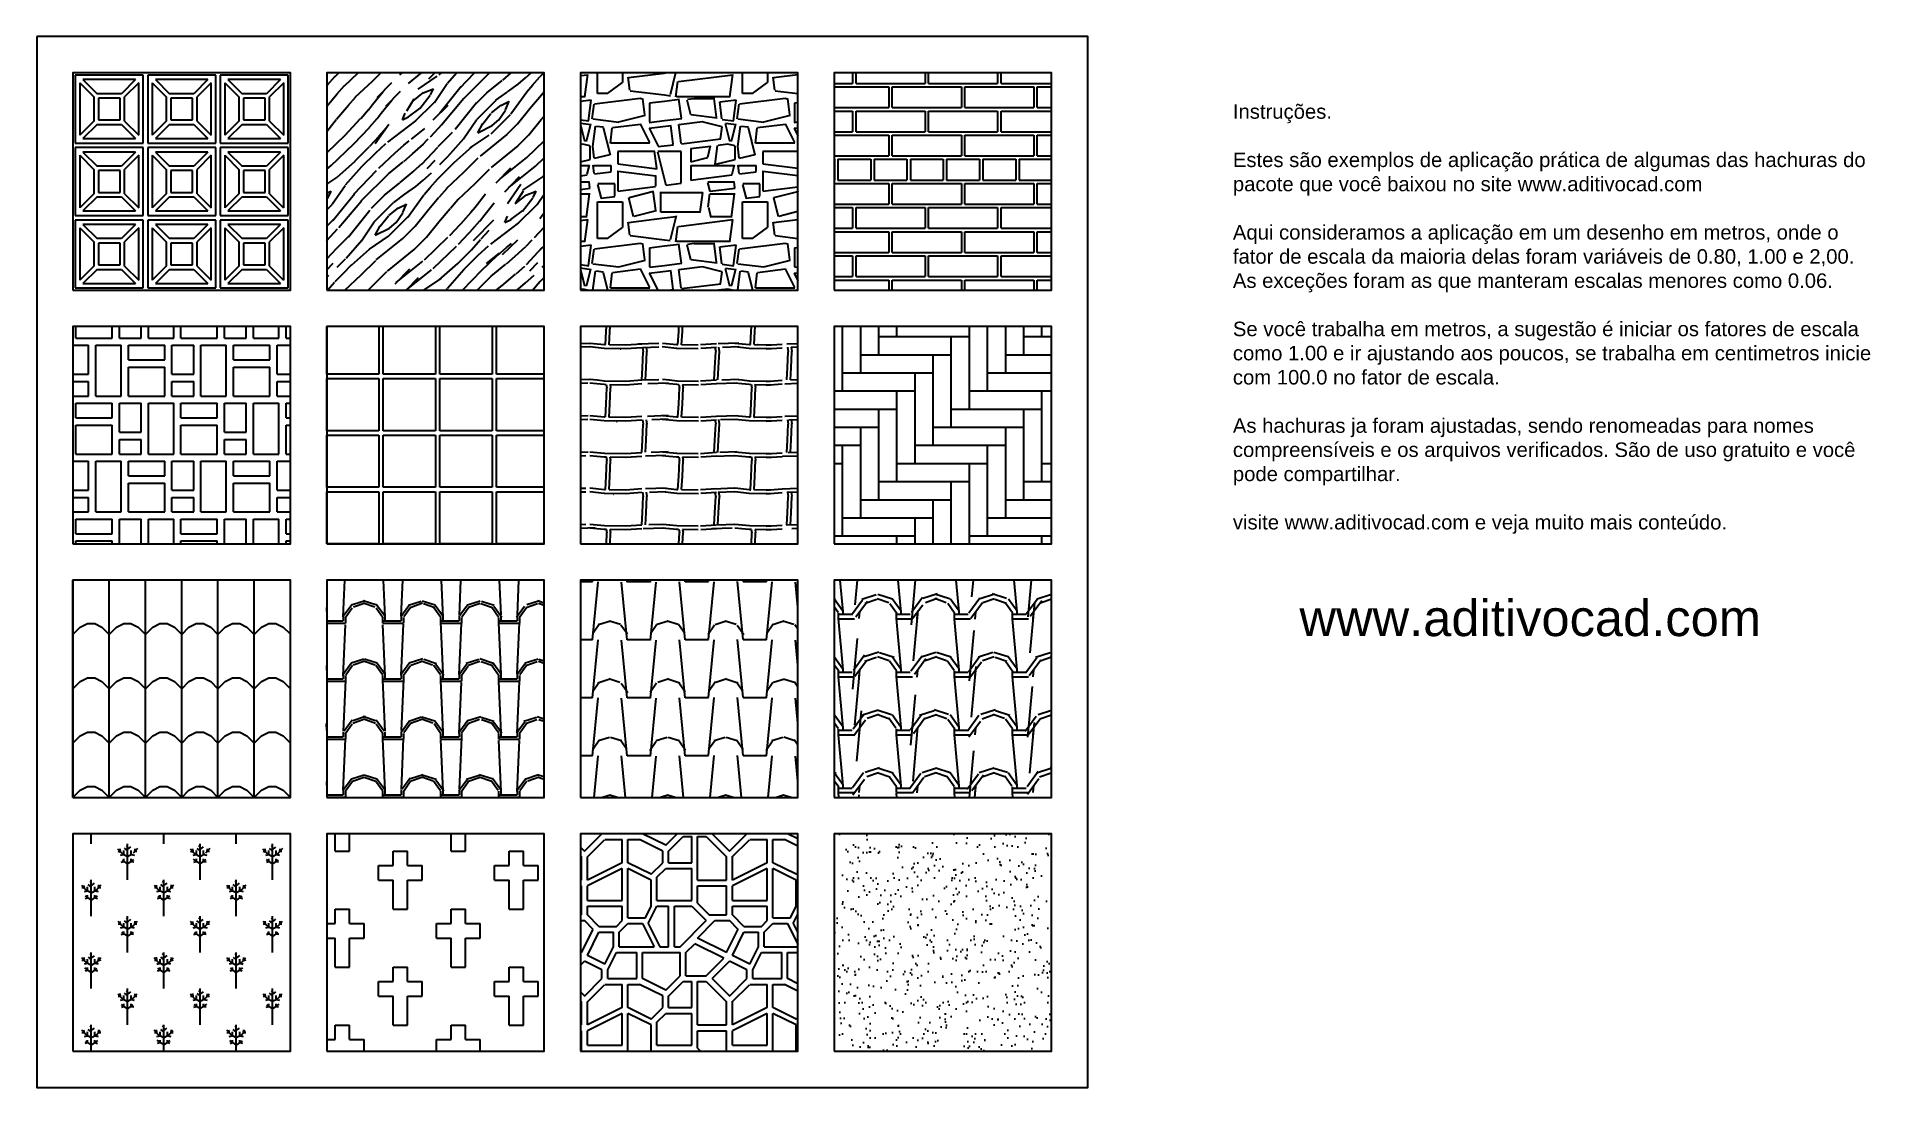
# Model space of a CAD drawing. Header units: inches. Extents: x 8.9 to 34.2, y 3.1 to 17.6.
import ezdxf

# ---------------------------------------------------------------- set-up
doc = ezdxf.new("R2010")
doc.units = ezdxf.units.IN
doc.header["$MEASUREMENT"] = 0
doc.layers.add('www.aditivocad.com', color=88, linetype='Continuous')
doc.styles.add('AditivoCAD.Com', font='arial.ttf')
doc.styles.get("Standard").update_dxf_attribs({"font": 'arial.ttf'})

msp = doc.modelspace()

# ---------------------------------------------------------------- texts
at = {"insert": (25.38490396377533, 16.70779320374845), "char_height": 0.2, "attachment_point": 1}
msp.add_mtext_dynamic_manual_height_columns('Instruções.\\P\\PEstes são exemplos de aplicação prática de algumas das hachuras do pacote que você baixou no site www.aditivocad.com\\P\\PAqui consideramos a aplicação em um desenho em metros, onde o fator de escala da maioria delas foram variáveis de 0.80, 1.00 e 2,00. As exceções foram as que manteram escalas menores como 0.06.\\P\\PSe você trabalha em metros, a sugestão é iniciar os fatores de escala como 1.00 e ir ajustando aos poucos, se trabalha em centimetros inicie com 100.0 no fator de escala.\\P\\PAs hachuras ja foram ajustadas, sendo renomeadas para nomes compreensíveis e os arquivos verificados. São de uso gratuito e você pode compartilhar.\\P\\Pvisite www.aditivocad.com e veja muito mais conteúdo.', width=8.862123486771907, gutter_width=1, heights=[0], dxfattribs=at)
at = {"layer": 'www.aditivocad.com', "style": 'AditivoCAD.Com'}
msp.add_text('www.aditivocad.com', height=0.5, dxfattribs=at).set_placement((26.30314816484379, 9.367957185349525))

# ---------------------------------------------------------------- hatches: boundary and pattern name
h = msp.add_hatch()
h.set_pattern_fill('COBOGO1', color=256, pattern_type=2)
h.set_pattern_definition([(0, (7.416339932285666, 12.17193700955551), (0, 1), [0.9375, -0.0625]), (270, (7.416339932285666, 13.10943700955551), (1, -1.836909530733566e-16), [0.9375, -0.0625]), (180, (8.353839932285666, 13.10943700955551), (-1.224606353822377e-16, -1), [0.9375, -0.0625]), (90, (8.353839932285666, 12.17193700955551), (-1, 6.123031769111886e-17), [0.9375, -0.0625]), (0, (7.523033932285666, 12.23443700955551), (0, 1), [0.724112, -0.275888]), (270, (7.478839932285666, 13.00274300955551), (1, -1.836909530733566e-16), [0.724112, -0.275888]), (180, (8.247145932285665, 13.04693700955551), (-1.224606353822377e-16, -1), [0.724112, -0.275888]), (90, (8.291339932285666, 12.27863100955551), (-1, 6.123031769111886e-17), [0.724112, -0.275888]), (0, (7.716783932285666, 12.42818700955551), (0, 1), [0.336612, -0.663388]), (270, (7.672589932285666, 12.80899300955551), (1, -1.836909530733566e-16), [0.336612, -0.663388]), (180, (8.053395932285667, 12.85318700955551), (-1.224606353822377e-16, -1), [0.336612, -0.663388]), (90, (8.097589932285667, 12.47238100955551), (-1, 6.123031769111886e-17), [0.336612, -0.663388]), (0, (7.735089932285666, 12.49068700955551), (0, 1), [0.3, -0.7]), (270, (7.735089932285666, 12.79068700955551), (1, -1.836909530733566e-16), [0.3, -0.7]), (180, (8.035089932285667, 12.79068700955551), (-1.224606353822377e-16, -1), [0.3, -0.7]), (90, (8.035089932285667, 12.49068700955551), (-1, 6.123031769111886e-17), [0.3, -0.7]), (315, (7.478839932285666, 13.00274300955551), (1.000000309448952, -2.220446049250313e-16), [0.274004, -1.14021]), (315, (7.523033932285666, 13.04693700955551), (1.000000309448952, -2.220446049250313e-16), [0.274004, -1.14021]), (225, (8.291339932285666, 13.00274300955551), (-1.110223024625157e-16, -1.000000309448952), [0.274004, -1.14021]), (225, (8.247145932285665, 13.04693700955551), (-1.110223024625157e-16, -1.000000309448952), [0.274004, -1.14021]), (225, (7.716783932285666, 12.42818700955551), (-1.110223024625157e-16, -1.000000309448952), [0.274004, -1.14021]), (225, (7.672589932285666, 12.47238100955551), (-1.110223024625157e-16, -1.000000309448952), [0.274004, -1.14021]), (315, (8.053395932285667, 12.42818700955551), (1.000000309448952, -2.220446049250313e-16), [0.274004, -1.14021]), (315, (8.097589932285667, 12.47238100955551), (1.000000309448952, -2.220446049250313e-16), [0.274004, -1.14021])])
h.paths.add_polyline_path([(9.385089932285666, 14.14068700955551), (12.38508993228567, 14.14068700955551), (12.38508993228567, 17.14068700955551), (9.385089932285666, 17.14068700955551)])
h = msp.add_hatch()
h.set_pattern_fill('MADEIRA3', color=256, scale=2, angle=45, pattern_type=2)
h.set_pattern_definition([(40.60140000000001, (2.776730468934502, 1.407142494561229), (1.414209572442968, 1.414216291841767), [0.130384, -25.946422]), (49.3987, (2.88986755392435, 1.294005409571382), (15.55635123906141, 18.38477371420754), [0.130384, -25.946426]), (41.9874, (2.225187179608996, 1.873832970144351), (1.414208964699968, 1.414218666890748), [0.190262, -37.862326]), (48.01270000000001, (2.14033436586661, 1.958685783886736), (24.04166899291732, 26.87001857304267), [0.190262, -37.86233]), (40.42619999999999, (2.557527366766673, 1.456639969244288), (19.79895064629603, 16.97060285216485), [0.250798, -49.908938]), (49.5739, (2.939365028607408, 1.074802307403552), (15.5563546834398, 18.38477018313453), [0.250798, -49.908946]), (43.1525, (2.267613586480189, 1.661700935788387), (1.414211076053257, 1.414215698644407), [0.310162, -61.722084]), (46.8476, (1.928220716286956, 2.001105119690118), (41.01220197022322, 43.84061308542618), [0.310162, -61.722088]), (38.41819999999999, (2.409034942717498, 1.590990257669732), (14.1421031388135, 11.31374100203083), [0.261726, -52.083268]), (49.5739, (3.094928520468449, 0.9192388155425117), (15.5563546834398, 18.38477018313453), [0.250798, -49.908946]), (46.8476, (1.808012563485244, 2.121313272491831), (41.01220197022322, 43.84061308542618), [0.310162, -61.722088]), (45, (2.182760772737803, 0.03535533905932738), (-1.414213562373095, 1.414213562373095), [0.28, -1.72]), (45, (2.027197280876762, 0.1909188309203678), (-1.414213562373095, 1.414213562373095), [0.28, -1.72]), (45, (1.673643890283488, 0.5444722215136416), (-1.414213562373095, 1.414213562373095), [0.28, -1.72]), (44.209, (1.451609532563788, 0.7665065792333424), (104.6531794257583, 101.8220006808326), [0.290028, -289.73761]), (44.52249999999999, (1.338946209117335, 0.8791699026797949), (1.414214366296558, 1.414211966650129), [0.400014, -239.60832]), (57.60900000000001, (1.215793663678761, 1.002322448118369), (73.53842185390087, 115.9661956268828), [0.194696, -155.561764]), (36.4686, (1.263520542981728, 0.9545955688154018), (11.31382004805416, 8.485169567358552), [0.202238, -40.245326]), (45.47750000000001, (1.145671298402054, 1.072444813395076), (166.8770644756929, 169.7057630263575), [0.400014, -239.60832]), (45.7899, (1.033003732314914, 1.185112379482216), (100.4001423841578, 103.2466115156724), [0.290028, -145.723848]), (45.7899, (0.9127955795132008, 1.305320532283929), (100.4001423841578, 103.2466115156724), [0.290028, -145.723848]), (51.07240000000001, (1.871633789015722, 0.7424621202458749), (35.3553791139546, 43.84058110955237), [0.4726519999999999, -94.05775599999997]), (38.9277, (2.225187179608995, 0.3889087296526011), (29.69841095097809, 24.04170444267971), [0.472652, -94.057738]), (51.07240000000001, (1.659501754659757, 0.9687362902255702), (35.3553791139546, 43.84058110955237), [0.4726519999999999, -94.05775599999997]), (38.9277, (1.235222129598643, 1.392962175171315), (29.69841095097809, 24.04170444267971), [0.472652, -94.057738]), (60.9453, (2.21811611179713, 0.7353910524340095), (2.828433916521171, 5.656846493222234), [0.145602, -14.41461]), (55.954, (2.027197280876762, 0.6576093065034891), (5.656862754987173, 8.485272912077662), [0.3157539999999998, -62.83484599999998]), (34.0461, (2.14033436586661, 0.5444722215136416), (43.84051221061966, 29.69859233001916), [0.315754, -62.834824]), (55.954, (1.62414641560043, 1.159655121145938), (5.656862754987173, 8.485272912077662), [0.3157539999999998, -62.83484599999998]), (34.0461, (1.426156516868197, 1.357645019878171), (43.84051221061966, 29.69859233001916), [0.315754, -62.834824]), (49.7636, (1.716070297154681, 0.8414570696119915), (14.14214764476863, 16.97055058537822), [0.481664, -23.601524]), (38.9277, (2.380750671470036, 0.2333452377915607), (29.69841095097809, 24.04170444267971), [0.472652, -94.057738]), (38.9277, (1.11501397679693, 1.513170327973028), (29.69841095097809, 24.04170444267971), [0.472652, -94.057738]), (21.80159999999999, (1.46858292373939, 1.286934341759516), (9.899466021867866, 4.242668902403722), [0.152316, -15.079208]), (38.9911, (1.320090499690215, 1.166726188957803), (15.55632254519127, 12.72794730844317), [0.1910499999999999, -38.01888799999998]), (48.3664, (1.807578399921595, 0.4105377118755353), (21.21322760401565, 24.04160658713656), [0.33057, -33.7282]), (41.6337, (1.893262771238656, 0.3248533405584742), (1.414209068103099, 1.414216999309146), [0.33057, -33.728196]), (46.5911, (1.551078243473299, 0.6670378683238307), (48.08329591651587, 50.91165320902169), [0.240092, -71.78768000000001]), (45, (2.168618637114072, 1.11015764646288), (-1.414213562373095, 1.414213562373095), [0.25, -1.75]), (45, (2.592882705826, 0.6858935777509511), (-1.414213562373095, 1.414213562373095), [0.25, -1.75]), (26.5652, (2.536314163331077, 1.11015764646288), (1.414209146569054, 1.414217387692722), [0.126492, -6.198058000000001]), (38.29029999999999, (2.401963874905633, 1.004091629284897), (14.14210392606349, 11.313739528022), [0.171172, -34.063304]), (51.3401, (2.288826789915785, 0.8626702730475879), (9.899512823792797, 12.72790460987425), [0.181108, -17.92966]), (55.6196, (2.508029892083615, 0.9121677477306462), (5.65685996979183, 8.485274042326672), [0.162788, -32.394848]), (67.6198, (2.599953773637866, 1.04651803615609), (5.65686766954422, 14.14212246664642), [0.13, -25.869988]), (45, (2.203973976173399, 0.9192388155425117), (-1.414213562373095, 1.414213562373095), [0.38, -1.62]), (45, (2.401963874905633, 0.7212489168102785), (-1.414213562373095, 1.414213562373095), [0.38, -1.62]), (48.3664, (1.800923110897067, 1.421284630184961), (21.21322760401565, 24.04160658713656), [0.340588, -33.718182]), (41.6337, (1.687786025907219, 1.534421715174808), (1.414209068103099, 1.414216999309146), [0.340588, -33.71818]), (45, (2.74844619768704, 0.5303300858899106), (-1.414213562373095, 1.414213562373095), [0.25, -1.75]), (26.5652, (2.21811611179713, 0.7353910524340095), (1.414209146569054, 1.414217387692722), [0.22136, -6.103190000000001]), (40.2365, (2.416106010529363, 0.834386001800126), (1.414211054083221, 1.414216639370654), [0.120416, -23.962768]), (52.43139999999999, (1.426156516868197, 1.074802307403552), (18.3847790993398, 24.04162707819457), [0.231948, -46.157706]), (63.4349, (1.567577873105506, 1.258650070512055), (1.414215540735743, 4.242637254688822), [0.094868, -6.229686]), (38.66, (2.345395332410709, 1.286934341759516), (1.414208651810879, 1.414219366810983), [0.271662, -17.839102]), (51.3401, (2.769659401122637, 0.8626702730475879), (9.899512823792797, 12.72790460987425), [0.271662, -17.839106]), (46.27300000000001, (1.956486602758108, 1.336431816442575), (60.81121536947364, 63.63957799595148), [0.450112, -89.572106]), (43.7271, (1.602903513680024, 1.689989449676536), (1.414209732919267, 1.414216905466915), [0.450112, -89.572102]), (36.0275, (2.472674553024287, 1.1879393923934), (21.21316090303294, 15.55639130872886), [0.1923539999999999, -38.27839999999998]), (45, (2.027197280876762, 1.209152595828996), (-1.414213562373095, 1.414213562373095), [0.54, -1.46]), (51.3401, (2.925222892983677, 0.7071067811865475), (9.899512823792797, 12.72790460987425), [0.271662, -17.839106]), (43.7271, (1.482695360878311, 1.810197602478249), (1.414209732919267, 1.414216905466915), [0.450112, -89.572102]), (35.5378, (2.628238044885328, 1.301076477383247), (1.414210655151136, 1.414216687995512), [0.182482, -11.983038]), (45, (2.027197280876762, 1.675843071412118), (-1.414213562373095, 1.414213562373095), [0.28, -1.72]), (45, (1.942344467134377, 1.760695885154503), (-1.414213562373095, 1.414213562373095), [0.28, -1.72]), (54.21100000000001, (2.670664451756521, 0.9899494936611666), (7.071071599964291, 9.899492174389877), [0.3748339999999999, -74.59181999999998]), (51.49160000000001, (2.182903608307603, 2.538421420578151), (154.1467307518407, 193.7498065581168), [0.231448, -335.923832]), (51.49160000000001, (2.303111761109315, 2.418213267776438), (154.1467307518407, 193.7498065581168), [0.231448, -335.923832]), (55.04180000000001, (2.373679603658171, 2.220315292925759), (111.7109025297565, 159.8181008432378), [0.324978, -229.191022]), (37.093, (2.366608535846305, 2.001112190757929), (46.66892856839938, 35.35545834538418), [0.484608, -72.206492]), (38.5515, (2.684806587380251, 2.036467529817257), (97.5834393301562, 77.7790417366736), [0.231464, -356.02248]), (42.13729999999999, (2.73430406206331, 1.85969083452062), (1.414219821590414, 1.414206399933468), [0.20025, -39.84973]), (46.78990000000001, (2.868654350488754, 1.725340546095176), (42.42641473700969, 45.25482631790416), [0.320156, -63.711086]), (45, (3.10907065609218, 1.711198410471445), (-1.414213562373095, 1.414213562373095), [0.16, -1.84]), (45, (3.193923469834566, 1.626345596729059), (-1.414213562373095, 1.414213562373095), [0.16, -1.84]), (43.2101, (3.208065605458296, 1.385929291125633), (1.414212850539411, 1.414214080981092), [0.320156, -63.711086]), (43.2101, (3.363629097319337, 1.230365799264592), (1.414212850539411, 1.414214080981092), [0.320156, -63.711086]), (41.4238, (2.748446197687041, 1.619274528917194), (1.414211256425335, 1.414217007736747), [0.160312, -31.902122]), (48.5763, (3.101999588280314, 1.26572113832392), (19.79900260302265, 22.62740329598742), [0.1603119999999999, -31.90212599999999]), (41.4238, (2.493887756459884, 1.873832970144351), (1.414211256425335, 1.414217007736747), [0.160312, -31.902122]), (48.5763, (2.140332951653047, 2.227370804388439), (19.79900260302265, 22.62740329598742), [0.1603119999999999, -31.90212599999999]), (41.4238, (2.875725418300619, 1.491995308303615), (1.414211256425335, 1.414217007736747), [0.160312, -31.902122]), (48.5763, (2.974720367666736, 1.393000358937499), (19.79900260302265, 22.62740329598742), [0.1603119999999999, -31.90212599999999]), (41.4238, (2.614095909261597, 1.753624817342638), (1.414211256425335, 1.414217007736747), [0.160312, -31.902122]), (48.5763, (3.257563080141355, 1.11015764646288), (19.79900260302265, 22.62740329598742), [0.1603119999999999, -31.90212599999999]), (48.5763, (2.020124798851334, 2.347578957190152), (19.79900260302265, 22.62740329598742), [0.1603119999999999, -31.90212599999999]), (48.5763, (2.267613586480189, 2.100107140124046), (19.79900260302265, 22.62740329598742), [0.1603119999999999, -31.90212599999999]), (38.66, (2.614095909261597, 1.979898987322333), (1.414208651810879, 1.414219366810983), [0.090554, -18.02021]), (51.3401, (2.246391897763218, 2.347597341966463), (9.899512823792797, 12.72790460987425), [0.090554, -18.020214]), (51.3401, (2.126183744961504, 2.467805494768176), (9.899512823792797, 12.72790460987425), [0.090554, -18.020214]), (45.2731, (2.995933571102332, 1.598061325481597), (-1.414214743645866, 1.414213392088568), [0.160002, -1.84002]), (45, (3.080786384844718, 1.513208511739212), (-1.414213562373095, 1.414213562373095), [0.16, -1.84]), (26.5652, (2.592881291612438, 2.326382724317304), (1.414209146569054, 1.414217387692722), [0.094868, -6.229682]), (67.6198, (2.592884120039562, 2.326379895890179), (5.65686766954422, 14.14212246664642), [0.0975, -25.902488]), (46.5911, (2.882797900326047, 1.994039708732501), (48.08329591651587, 50.91165320902169), [0.120048, -71.907724])])
h.paths.add_polyline_path([(12.88508993228567, 14.14068700955551), (15.88508993228567, 14.14068700955551), (15.88508993228567, 17.14068700955551), (12.88508993228567, 17.14068700955551)])
h = msp.add_hatch()
h.set_pattern_fill('PEDRA', color=256, scale=2, pattern_type=2)
h.set_pattern_definition([(0, (-10.051046, 4.781674), (0, 2), [0.285108, -1.714892]), (262.875, (-11.410162, 4.402602), (-7.385014635336029e-05, -2.000035288325222), [0.283598, -15.841002]), (172.875, (-11.302826, 4.389186), (-14.00004913321865, 1.999932065712142), [0.10817, -16.01643]), (284.0364, (-11.302826, 4.389186), (1.999965156285223, -6.00008336389129), [0.3890919999999999, -7.857107999999999]), (7.125016, (-11.42441, 3.744276), (14.00004857473172, 1.99993597526331), [0.231136, -15.893464]), (277.125, (-11.43888, 3.860046), (1.999932065712137, -14.00004913321865), [0.11667, -16.00793]), (0, (-11.43888, 3.860046), (0, 2), [0.243822, -1.756178]), (7.125016, (-9.560872, 4.202388), (14.00004857473172, 1.99993597526331), [0.034368, -16.090232]), (284.0364, (-9.620902000000001, 4.44251), (1.999965156285223, -6.00008336389129), [0.247512, -7.998688]), (172.875, (-9.472444, 4.423952), (-14.00004913321865, 1.999932065712142), [0.149614, -15.974986]), (165.9638, (-9.486514, 4.129683999999999), (-1.999900256960819, 4.698988380635871e-05), [0.10115, -8.14505]), (90, (-9.486514, 3.942198), (-2, 1.224606353822377e-16), [0.187486, -1.812514]), (90, (-10.230672, 3.616034), (-2, 1.224606353822377e-16), [0.436266, -1.563734]), (180, (-10.230672, 4.0523), (-2.449212707644755e-16, -2), [0.323398, -1.676602]), (7.125016, (-10.098614, 3.66), (14.00004857473172, 1.99993597526331), [0.5785319999999999, -15.546068]), (0, (-10.098614, 3.860046), (0, 2), [0.606136, -1.393864]), (0, (-9.861694, 3.630234), (0, 2), [0.365576, -1.634424]), (7.125016, (-9.8302, 3.50426), (14.00004857473172, 1.99993597526331), [0.347128, -15.777472]), (180, (-9.526432000000002, 3.147732), (-2.449212707644755e-16, -2), [0.28959, -1.71041]), (82.875, (-9.526432000000002, 3.147732), (7.385014635355458e-05, 2.000035288325222), [0.322202, -15.802398]), (0, (-9.8286, 3.467446), (0, 2), [0.342132, -1.657868]), (352.875, (-9.6652, 4.498688), (14.00004913321865, -1.999932065712143), [0.161918, -15.962682]), (262.875, (-9.469278, 4.760656), (-7.385014635336029e-05, -2.000035288325222), [0.284246, -15.840354]), (187.125016, (-9.469278, 4.760656), (-14.00004857473172, -1.999935975263308), [0.226904, -15.897696]), (277.125, (-9.694428, 4.732512), (1.999932065712137, -14.00004913321865), [0.235644, -15.888956]), (97.12499999999997, (-10.218772, 4.50579), (-1.999932065712142, 14.00004913321865), [0.267514, -15.857086]), (187.125016, (-10.251954, 4.771237999999999), (-14.00004857473172, -1.999935975263308), [0.211112, -15.913488]), (352.875, (-11.448332, 4.50619), (14.00004913321865, -1.999932065712143), [0.360894, -15.763706]), (82.875, (-11.448332, 4.50619), (7.385014635355458e-05, 2.000035288325222), [0.20026, -15.92434]), (187.125016, (-10.79352, 4.78365), (-14.00004857473172, -1.999935975263308), [0.6348739999999999, -15.489726]), (165.9638, (-10.749574, 4.772664), (-1.999900256960819, 4.698988380635871e-05), [0.0453, -8.2009]), (180, (-9.554466, 2.806874), (-2.449212707644755e-16, -2), [0.739592, -1.260408]), (262.875, (-9.516042, 3.114274), (-7.385014635336029e-05, -2.000035288325222), [0.309792, -15.814808]), (7.125016, (-10.267374, 3.020358), (14.00004857473172, 1.99993597526331), [0.75718, -15.36742]), (82.875, (-10.29406, 2.806874), (7.385014635355458e-05, 2.000035288325222), [0.215146, -15.909454]), (7.125016, (-10.22692, 4.160418), (14.00004857473172, 1.99993597526331), [0.548126, -15.576474]), (187.125016, (-9.934586, 4.461296), (-14.00004857473172, -1.999935975263308), [0.327394, -15.797206]), (262.875, (-9.66242, 4.393254), (-7.385014635336029e-05, -2.000035288325222), [0.166134, -15.958466]), (7.125016, (-10.545056, 4.12065), (14.00004857473172, 1.99993597526331), [0.212506, -15.912094]), (187.125016, (-10.366724, 4.407278), (-14.00004857473172, -1.999935975263308), [0.305082, -15.819518]), (165.9638, (-9.66242, 4.393254), (-1.999900256960819, 4.698988380635871e-05), [0.280544, -7.965656]), (284.0364, (-10.55407, 4.0523), (1.999965156285223, -6.00008336389129), [0.476472, -7.769727999999999]), (270, (-10.581964, 3.71833), (2, -3.673819061467132e-16), [0.146208, -1.853792]), (7.125016, (-11.103576, 3.50692), (14.00004857473172, 1.99993597526331), [0.52567, -15.59893]), (270, (-11.103576, 3.783532), (2, -3.673819061467132e-16), [0.27661, -1.72339]), (352.875, (-11.103576, 3.783532), (14.00004913321865, -1.999932065712143), [0.52567, -15.59893]), (7.125016, (-10.438508, 3.590054), (14.00004857473172, 1.99993597526331), [0.209454, -15.915146]), (187.125016, (-9.584644, 4.154216), (-14.00004857473172, -1.999935975263308), [0.136426, -15.988174]), (82.875, (-9.752724, 3.875646), (7.385014635355458e-05, 2.000035288325222), [0.263686, -15.860914]), (97.12499999999997, (-9.733198, 4.519769999999999), (-1.999932065712142, 14.00004913321865), [0.263942, -15.860658]), (7.125016, (-10.461436, 4.480708), (14.00004857473172, 1.99993597526331), [0.243494, -15.881106]), (270, (-10.098614, 4.08997), (2, -3.673819061467132e-16), [0.180458, -1.819542]), (270, (-10.098614, 3.860046), (2, -3.673819061467132e-16), [0.071056, -1.928944]), (284.0364, (-10.149318, 4.771083999999999), (1.999965156285223, -6.00008336389129), [0.21206, -8.034139999999997]), (352.875, (-10.097884, 4.565356), (14.00004913321865, -1.999932065712143), [0.367524, -15.757076]), (187.125016, (-10.051046, 4.781674), (-14.00004857473172, -1.999935975263308), [0.092418, -16.032182]), (187.125016, (-9.822306, 4.124508000000001), (-14.00004857473172, -1.999935975263308), [0.278458, -15.846142]), (262.875, (-9.929041999999999, 3.486758), (-7.385014635336029e-05, -2.000035288325222), [0.274452, -15.850148]), (284.0364, (-9.861694, 3.630234), (1.999965156285223, -6.00008336389129), [0.129852, -8.116347999999999]), (82.875, (-9.85105, 3.287846), (7.385014635355458e-05, 2.000035288325222), [0.180996, -15.943604]), (284.0364, (-9.85105, 3.287846), (1.999965156285223, -6.00008336389129), [0.144426, -8.101773999999999]), (7.125016, (-10.461436, 3.136134), (14.00004857473172, 1.99993597526331), [0.163962, -15.960638]), (255.964, (-10.298742, 3.156472), (-4.000891496713788e-05, -1.999900257112661), [0.34039, -7.905810000000001]), (352.875, (-10.461436, 2.836262), (14.00004913321865, -1.999932065712143), [0.080764, -16.043836]), (270, (-10.098614, 3.78899), (2, -3.673819061467132e-16), [0.12899, -1.87101]), (180, (-9.963084, 3.214426), (-2.449212707644755e-16, -2), [0.498352, -1.501648]), (0, (-10.461436, 3.486758), (0, 2), [0.5323939999999999, -1.467606]), (187.125016, (-10.461436, 4.745051999999999), (-14.00004857473172, -1.999935975263308), [0.205368, -15.919232]), (296.5651, (-10.669452, 4.369438), (1.999940903264754, -1.999937494885417), [0.278154, -4.194045999999999]), (7.125016, (-10.668442, 4.454832), (14.00004857473172, 1.99993597526331), [0.208618, -15.915982]), (187.125016, (-10.790312, 4.428192), (-14.00004857473172, -1.999935975263308), [0.389182, -15.735418]), (116.5651, (-10.661428, 4.17042), (-1.999940903264755, 1.999937494885416), [0.288196, -4.184004]), (0, (-11.202676, 4.17042), (0, 2), [0.54125, -1.45875]), (262.875, (-11.17649, 4.379919999999999), (-7.385014635336029e-05, -2.000035288325222), [0.211128, -15.913472]), (14.036243, (-11.090224, 4.461428), (6.000088844107138, 1.99994871504773), [0.3793799999999999, -7.866819999999999]), (90, (-11.195058, 3.78899), (-2, 1.224606353822377e-16), [0.071056, -1.928944]), (172.875, (-10.563412, 3.812176), (-14.00004913321865, 1.999932065712142), [0.544366, -15.580234]), (180, (-10.461436, 4.0523), (-2.449212707644755e-16, -2), [0.080206, -1.919794]), (180, (-10.593428, 4.0523), (-2.449212707644755e-16, -2), [0.5101479999999999, -1.489852]), (270, (-11.103576, 4.0523), (2, -3.673819061467132e-16), [0.172604, -1.827396]), (270, (-10.665218, 4.719580000000001), (2, -3.673819061467132e-16), [0.259624, -1.740376]), (97.12499999999997, (-10.72217, 4.55344), (-1.999932065712142, 14.00004913321865), [0.22093, -15.90367]), (0, (-11.385648, 3.356592), (0, 2), [0.346874, -1.653126]), (90, (-11.385648, 2.849814), (-2, 1.224606353822377e-16), [0.506778, -1.493222]), (180, (-11.244038, 2.849814), (-2.449212707644755e-16, -2), [0.141612, -1.858388]), (270, (-11.038774, 3.356592), (2, -3.673819061467132e-16), [0.35283, -1.64717]), (90, (-11.195058, 3.772944), (-2, 1.224606353822377e-16), [0.016046, -1.983954]), (352.875, (-10.933996, 2.895332), (14.00004913321865, -1.999932065712143), [0.476236, -15.648364]), (277.125, (-10.956362, 3.074268), (1.999932065712137, -14.00004913321865), [0.18033, -15.94427]), (180, (-10.461436, 3.214426), (-2.449212707644755e-16, -2), [0.04861, -1.95139]), (0, (-10.5101, 3.486758), (0, 2), [0.048664, -1.951336]), (90, (-10.510048, 3.214426), (-2, 1.224606353822377e-16), [0.27789, -1.72211]), (7.125016, (-10.956362, 3.074268), (14.00004857473172, 1.99993597526331), [0.498778, -15.625822]), (277.125, (-10.611154, 3.501892), (1.999932065712137, -14.00004913321865), [0.27183, -15.85277]), (194.036243, (-10.577438, 3.232162), (-6.00008884410714, -1.999948715047729), [0.316992, -7.929208]), (104.0364, (-10.884966, 3.15528), (-1.999965156285223, 6.00008336389129), [0.269854, -7.976346]), (14.036243, (-10.950416, 3.417076), (6.000088844107138, 1.99994871504773), [0.349704, -7.896496]), (7.125016, (-11.332086, 3.409094), (14.00004857473172, 1.99993597526331), [0.189642, -15.934958]), (90, (-11.143908, 3.432616), (-2, 1.224606353822377e-16), [0.170792, -1.829208]), (180, (-11.143908, 3.603408), (-2.449212707644755e-16, -2), [0.236758, -1.763242]), (284.0364, (-11.380666, 3.603408), (1.999965156285223, -6.00008336389129), [0.200296, -8.045903999999998]), (277.125016, (-11.445338, 4.121196), (1.999935975263307, -14.00004857473172), [0.164864, -15.959736]), (14.036243, (-11.424888, 3.957604), (6.000088844107138, 1.99994871504773), [0.223092, -8.023107999999999]), (75.963757, (-9.526767999999999, 4.206652), (4.849079210639262e-05, 1.99990025692499), [0.22399, -8.022210000000001]), (14.036243, (-9.752724, 3.875646), (6.000088844107138, 1.99994871504773), [0.2744019999999999, -7.971797999999999]), (75.963757, (-9.52455, 3.731758), (4.849079210639262e-05, 1.99990025692499), [0.132234, -8.113966]), (277.125016, (-9.496118, 3.630234), (1.999935975263307, -14.00004857473172), [0.083564, -16.041036]), (277.125016, (-10.259452, 4.420688), (1.999935975263307, -14.00004857473172), [0.262296, -15.862304]), (277.125016, (-10.366724, 4.407278), (1.999935975263307, -14.00004857473172), [0.262296, -15.862304]), (75.963757, (-9.861218, 3.96886), (4.849079210639262e-05, 1.99990025692499), [0.160438, -8.085761999999999]), (14.036243, (-10.098614, 3.909512), (6.000088844107138, 1.99994871504773), [0.244702, -8.001497999999998]), (277.125016, (-10.593428, 4.0523), (1.999935975263307, -14.00004857473172), [0.241992, -15.882608]), (36.869898, (-11.244038, 2.849814), (1.999999987637624, 2.000000012362376), [0.256578, -9.743422])])
h.paths.add_polyline_path([(19.38508993228567, 17.14068700955551), (16.38508993228567, 17.14068700955551), (16.38508993228567, 14.14068700955551), (19.38508993228567, 14.14068700955551)])
h = msp.add_hatch()
h.set_pattern_fill('MURO10', color=256, scale=2, pattern_type=2)
h.set_pattern_definition([(270, (13.88834011179713, 13.946568), (2, -3.673819061467132e-16), [0.285714, -1.714286]), (0, (13.66429611179713, 13.946568), (0, 2), [0.224042, -1.775958]), (0, (13.66429611179713, 13.660852), (0, 2), [0.224042, -1.775958]), (270, (15.43521411179713, 13.946568), (2, -3.673819061467132e-16), [0.285714, -1.714286]), (0, (15.43521411179713, 13.946568), (0, 2), [0.229082, -1.770918]), (0, (15.43521411179713, 13.660852), (0, 2), [0.229082, -1.770918]), (270, (15.38834011179713, 13.946568), (2, -3.673819061467132e-16), [0.285714, -1.714286]), (0, (14.93521411179713, 13.660852), (0, 2), [0.453126, -1.546876]), (0, (13.93521411179713, 13.660852), (0, 2), [0.453126, -1.546876]), (0, (14.43521411179713, 13.660852), (0, 2), [0.453126, -1.546876]), (270, (13.93521411179713, 13.946568), (2, -3.673819061467132e-16), [0.285714, -1.714286]), (0, (13.93521411179713, 13.946568), (0, 2), [0.453126, -1.546876]), (0, (14.93521411179713, 13.946568), (0, 2), [0.453126, -1.546876]), (0, (14.43521411179713, 13.946568), (0, 2), [0.453126, -1.546876]), (270, (14.38834011179713, 13.946568), (2, -3.673819061467132e-16), [0.285714, -1.714286]), (270, (14.93521411179713, 13.946568), (2, -3.673819061467132e-16), [0.285714, -1.714286]), (270, (14.43521411179713, 13.946568), (2, -3.673819061467132e-16), [0.285714, -1.714286]), (270, (14.88834011179713, 13.946568), (2, -3.673819061467132e-16), [0.285714, -1.714286]), (90, (14.18521411179713, 14.994186), (-2, 1.224606353822377e-16), [0.285714, -1.714286]), (0, (14.18521411179713, 15.2799), (0, 2), [0.953126, -1.046876]), (0, (13.66429611179713, 15.2799), (0, 2), [0.474042, -1.525958]), (270, (14.13834011179713, 15.2799), (2, -3.673819061467132e-16), [0.285714, -1.714286]), (270, (15.13834011179713, 15.2799), (2, -3.673819061467132e-16), [0.285714, -1.714286]), (0, (14.18521411179713, 14.994186), (0, 2), [0.953126, -1.046876]), (0, (13.66429611179713, 14.994186), (0, 2), [0.474042, -1.525958]), (0, (15.18521411179713, 14.994186), (0, 2), [0.479082, -1.520918]), (0, (15.18521411179713, 15.2799), (0, 2), [0.479082, -1.520918]), (90, (15.18521411179713, 14.994186), (-2, 1.224606353822377e-16), [0.285714, -1.714286]), (270, (15.63834011179713, 15.613234), (2, -3.673819061467132e-16), [0.285714, -1.714286]), (270, (14.63834011179713, 15.613234), (2, -3.673819061467132e-16), [0.285714, -1.714286]), (0, (14.68521411179713, 15.613234), (0, 2), [0.953126, -1.046876]), (90, (14.68521411179713, 15.32752), (-2, 1.224606353822377e-16), [0.285714, -1.714286]), (0, (14.68521411179713, 15.32752), (0, 2), [0.953126, -1.046876]), (0, (13.68521411179713, 15.32752), (0, 2), [0.953126, -1.046876]), (90, (13.68521411179713, 15.32752), (-2, 1.224606353822377e-16), [0.285714, -1.714286]), (0, (13.68521411179713, 15.613234), (0, 2), [0.953126, -1.046876]), (90, (14.18521411179713, 14.32752), (-2, 1.224606353822377e-16), [0.285714, -1.714286]), (0, (14.18521411179713, 14.613234), (0, 2), [0.953126, -1.046876]), (0, (13.66429611179713, 14.613234), (0, 2), [0.474042, -1.525958]), (270, (14.13834011179713, 14.613234), (2, -3.673819061467132e-16), [0.285714, -1.714286]), (270, (15.13834011179713, 14.613234), (2, -3.673819061467132e-16), [0.285714, -1.714286]), (0, (14.18521411179713, 14.32752), (0, 2), [0.953126, -1.046876]), (0, (15.18521411179713, 14.32752), (0, 2), [0.479082, -1.520918]), (0, (15.18521411179713, 14.613234), (0, 2), [0.479082, -1.520918]), (90, (15.18521411179713, 14.32752), (-2, 1.224606353822377e-16), [0.285714, -1.714286]), (270, (15.63834011179713, 14.946568), (2, -3.673819061467132e-16), [0.285714, -1.714286]), (270, (14.63834011179713, 14.946568), (2, -3.673819061467132e-16), [0.285714, -1.714286]), (0, (14.68521411179713, 14.946568), (0, 2), [0.953126, -1.046876]), (90, (14.68521411179713, 14.660852), (-2, 1.224606353822377e-16), [0.285714, -1.714286]), (0, (14.68521411179713, 14.660852), (0, 2), [0.953126, -1.046876]), (0, (13.68521411179713, 14.660852), (0, 2), [0.953126, -1.046876]), (90, (13.68521411179713, 14.660852), (-2, 1.224606353822377e-16), [0.285714, -1.714286]), (0, (13.68521411179713, 14.946568), (0, 2), [0.953126, -1.046876]), (0, (13.68521411179713, 14.2799), (0, 2), [0.953126, -1.046876]), (90, (13.68521411179713, 13.994186), (-2, 1.224606353822377e-16), [0.285714, -1.714286]), (0, (13.68521411179713, 13.994186), (0, 2), [0.953126, -1.046876]), (0, (13.66429611179713, 14.32752), (0, 2), [0.474042, -1.525958]), (0, (14.68521411179713, 13.994186), (0, 2), [0.953126, -1.046876]), (90, (14.68521411179713, 13.994186), (-2, 1.224606353822377e-16), [0.285714, -1.714286]), (0, (14.68521411179713, 14.2799), (0, 2), [0.953126, -1.046876]), (270, (14.63834011179713, 14.2799), (2, -3.673819061467132e-16), [0.285714, -1.714286]), (270, (15.63834011179713, 14.2799), (2, -3.673819061467132e-16), [0.285714, -1.714286])])
h.paths.add_polyline_path([(19.88508993228567, 14.14068700955551), (22.88508993228567, 14.14068700955551), (22.88508993228567, 17.14068700955551), (19.88508993228567, 17.14068700955551)])
h = msp.add_hatch()
h.set_pattern_fill('PISO_09', color=256, pattern_type=2)
h.set_pattern_definition([(0, (0, -0.1198907247993972), (0.725, 0.8), [0.5, -0.1, 0.3, -0.1, 0.35, -0.1]), (0, (0.6, 0.08010927520060274), (0.725, 0.8), [0.3, -1.15]), (0, (0.6, 0.1801092752006028), (0.725, 0.8), [0.3, -1.15]), (0, (0, 0.2801092752006028), (0.725, 0.8), [0.5, -0.95]), (0, (0, 0.3801092752006028), (0.725, 0.8), [0.5, -0.95]), (0, (0, 0.5801092752006027), (0.725, 0.8), [0.5, -0.1, 0.3, -0.1, 0.35, -0.1]), (90, (0, -0.1198907247993972), (-0.725, 0.8), [0.4, -0.1, 0.2, -0.9]), (90, (0.5, -0.1198907247993972), (-0.725, 0.8), [0.4, -0.1, 0.2, -0.9]), (90, (0.6, -0.1198907247993972), (-0.725, 0.8), [0.2, -0.1, 0.4, -0.9]), (90, (0.9, -0.1198907247993972), (-0.725, 0.8), [0.2, -0.1, 0.4, -0.9]), (90, (1, -0.1198907247993972), (-0.725, 0.8), [0.7, -0.9]), (90, (1.35, -0.1198907247993972), (-0.725, 0.8), [0.7, -0.9])])
h.paths.add_polyline_path([(9.385089932285666, 10.64068700955551), (12.38508993228567, 10.64068700955551), (12.38508993228567, 13.64068700955551), (9.385089932285666, 13.64068700955551)])
h = msp.add_hatch()
h.set_pattern_fill('PISO_08', color=256, scale=0.06, pattern_type=2)
h.set_pattern_definition([(90, (12.88508993228567, 10.64068700955551), (-0.78, 4.775964779907271e-17), [0.72, -0.06]), (0, (12.88508993228567, 11.36068700955551), (0, 0.78), [0.72, -0.06]), (270, (13.60508993228567, 11.36068700955551), (0.78, -1.432789433972181e-16), [0.72, -0.06]), (180, (13.60508993228567, 10.64068700955551), (-9.551929559814543e-17, -0.78), [0.72, -0.06])])
h.paths.add_polyline_path([(12.88508993228567, 10.64068700955551), (15.88508993228567, 10.64068700955551), (15.88508993228567, 13.64068700955551), (12.88508993228567, 13.64068700955551)])
h = msp.add_hatch()
h.set_pattern_fill('PISO_10', color=256, pattern_type=2)
h.set_pattern_definition([(359.029, (0.7089052489480002, 0.8853136118616882), (0.9999996107721992, 6.708636062259521e-07), [0.295042, -58.71343100000001]), (359.029, (0.7733392489480002, 0.3842216118616882), (0.9999996107721992, 6.708636062259521e-07), [0.230599, -58.777874]), (359.029, (0.7059892489480002, 0.3353556118616883), (0.9999996107721992, 6.708636062259521e-07), [0.299238, -58.709235]), (359.029, (0.7858722489480002, 0.8340016118616882), (0.9999996107721992, 6.708636062259521e-07), [0.219343, -58.78913000000001]), (354.2895, (0.5072872489480003, 0.8552256118616883), (0.999999838690636, 1.924066920691581e-06), [0.097125, -9.952749]), (2.009499999999998, (0.2256582489480002, 0.8453446118616883), (27.99999997595068, 0.9999735980893525), [0.281802, -56.753273]), (280.3049, (0.7348952489480002, 0.8348656118616882), (1.00000512875787, -5.000000010440296), [0.050365, -11.129977]), (87.39740000000002, (0.7339052489480002, 0.5653136118616882), (3.418375140590291e-07, 1.000000474712329), [0.220227, -21.802489]), (86.6335, (0.7233022489480003, 0.3850696118616883), (6.865524097635078e-07, 0.9999996261796944), [0.180556, -16.848831]), (359.029, (0.7059892489480002, 0.8353556118616883), (0.9999996107721992, 6.708636062259521e-07), [0.028911, -58.979563]), (354.2895, (0.6039302489480003, 0.8455616118616882), (0.999999838690636, 1.924066920691581e-06), [0.102568, -9.947306]), (280.3049, (0.7858722489480002, 0.8340016118616882), (1.00000512875787, -5.000000010440296), [0.046051, -11.13429]), (87.39740000000002, (0.7838382489480002, 0.5627106118616882), (3.418375140590291e-07, 1.000000474712329), [0.226216, -21.7965]), (86.6335, (0.7732162489480002, 0.3821336118616883), (6.865524097635078e-07, 0.9999996261796944), [0.180889, -16.848498]), (359.029, (0.7089052489480002, 0.3853136118616882), (0.9999996107721992, 6.708636062259521e-07), [0.014399, -58.994074]), (354.2895, (0.5089052489480002, 0.4053136118616882), (0.999999838690636, 1.924066920691581e-06), [0.200998, -9.848875999999999]), (2.009499999999998, (0.2239052489480002, 0.3953136118616882), (27.99999997595068, 0.9999735980893525), [0.285175, -56.7499]), (280.3049, (0.2329442489480002, 0.3455996118616882), (1.00000512875787, -5.000000010440296), [0.061275, -11.119067]), (87.39740000000002, (0.2339052489480002, 0.06531361186168827), (3.418375140590291e-07, 1.000000474712329), [0.220227, -21.802489]), (86.6335, (0.2239052489480002, -0.1046863881383118), (6.865524097635078e-07, 0.9999996261796944), [0.170294, -16.859093]), (3.8469, (0.2239052489480002, 0.3449926118616882), (104.0000001189998, 7.001585727776011), [0.009059000000000001, -119.259667]), (280.3049, (0.2834412489480003, 0.3473716118616883), (1.00000512875787, -5.000000010440296), [0.059641, -11.120701]), (87.39740000000002, (0.2838382489480002, 0.06271061186168825), (3.418375140590291e-07, 1.000000474712329), [0.226216, -21.7965]), (86.6335, (0.2740952489480002, -0.1029253881383118), (6.865524097635078e-07, 0.9999996261796944), [0.165922, -16.863465]), (354.2895, (0.5089052489480002, -0.09468638813831176), (0.999999838690636, 1.924066920691581e-06), [0.100499, -9.949375]), (2.009499999999998, (0.2740952489480002, -0.1029253881383118), (27.99999997595068, 0.9999735980893525), [0.234954, -56.800121]), (354.2895, (0.6089052489480002, 0.8953136118616882), (0.999999838690636, 1.924066920691581e-06), [0.100499, -9.949375]), (354.2895, (0.5072872489480003, 0.3552256118616882), (0.999999838690636, 1.924066920691581e-06), [0.199693, -9.850181]), (2.009499999999998, (0.2834412489480003, 0.3473716118616883), (27.99999997595068, 0.9999735980893525), [0.223983, -56.811092]), (3.900400000000003, (1.003905248948, 0.8803136118616881), (29.0000003895714, 1.999952727658178), [0.2205109999999999, -43.88163799999997]), (3.900400000000003, (1.003905248948, 0.3803136118616882), (29.0000003895714, 1.999952727658178), [0.2205109999999999, -43.88163799999997]), (3.900400000000003, (1.005184248948, 0.3302846118616882), (29.0000003895714, 1.999952727658178), [0.2192289999999999, -43.88292099999997]), (3.900400000000003, (1.005184248948, 0.8302846118616882), (29.0000003895714, 1.999952727658178), [0.2192289999999999, -43.88292099999997])])
h.paths.add_polyline_path([(16.38508993228567, 10.64068700955551), (19.38508993228567, 10.64068700955551), (19.38508993228567, 13.64068700955551), (16.38508993228567, 13.64068700955551)])
h = msp.add_hatch()
h.set_pattern_fill('TACO_MADEIRA3', color=256, pattern_type=2)
h.set_pattern_definition([(0, (0, 1), (0.25, 0.25), [1.25, -0.75]), (90, (0.25, 1), (-0.9999999999999999, 1), [1.25, -0.75]), (90, (0.5, 1.25), (-0.9999999999999999, 1), [1.25, -0.75]), (90, (0.75, 1.5), (-0.9999999999999999, 1), [1.25, -0.75]), (90, (1, 1.75), (-0.9999999999999999, 1), [1.25, -0.75])])
h.paths.add_polyline_path([(22.88508993228567, 13.64068700955551), (19.88508993228567, 13.64068700955551), (19.88508993228567, 10.64068700955551), (22.88508993228567, 10.64068700955551)])
h = msp.add_hatch()
h.set_pattern_fill('TELHA1', color=256, scale=0.05, pattern_type=2)
h.set_pattern_definition([(0, (9.585089932285666, 7.290687009555514), (0, 0.75), [0.1, -0.4]), (45, (9.385089932285666, 7.140687009555513), (0.4999952049770078, 0.7500281628045711), [0.14142135625, -1.9798989875]), (135, (9.885089932285666, 7.140687009555513), (-0.4999952049770078, 0.7500281628045711), [0.14142135625, -1.9798989875]), (26.56505118, (9.485089932285666, 7.240687009555513), (0.999999999961845, 0.7499999997715608), [0.111803399, -1.565247584]), (333.43494882, (9.685089932285667, 7.290687009555514), (0.9999999999618452, -0.7499999997715607), [0.111803399, -1.56522584]), (90, (9.385089932285666, 7.140687009555513), (-0.5, 3.061515884555943e-17), [])])
h.paths.add_polyline_path([(12.38508993228567, 7.140687009555513), (12.38508993228567, 10.14068700955551), (9.385089932285666, 10.14068700955551), (9.385089932285666, 7.140687009555513)])
h = msp.add_hatch()
h.set_pattern_fill('TELHA2', color=256, scale=0.8, pattern_type=2)
h.set_pattern_definition([(0, (12.88508993228567, 7.140687009555513), (0.8, 0.8), [0.256, -0.544]), (125.2176, (13.65308993228567, 7.220687009555514), (5.600000930816169, -7.999999333219401), [0.1664696, -16.4804528]), (160.71, (13.55708993228567, 7.356687009555515), (13.60000414738435, -4.79998919521532), [0.1695168, -16.7821792]), (199.29, (13.39708993228567, 7.412687009555514), (-13.60000414738435, -4.799989195215317), [0.1695168, -16.7821792]), (234.7824, (13.23708993228567, 7.356687009555515), (-5.600000930816174, -7.999999333219397), [0.1664696, -16.4804528]), (270, (13.14108993228567, 7.220687009555514), (0.7999999999999998, -0.8000000000000003), [0.08000000000000002, -0.7200000000000001]), (90, (13.65308993228567, 7.140687009555513), (-0.7999999999999999, 0.8), [0.08000000000000002, -0.7200000000000001]), (0, (12.88508993228567, 7.172687009555514), (0.8, 0.8), [0.224, -0.576]), (126.3844, (13.68508993228567, 7.236687009555514), (8.800010333468318, -11.99999244228627), [0.1888064, -18.6918712]), (162.3499, (13.57308993228567, 7.388687009555515), (-15.20000225554877, 4.799993485728558), [0.1846944, -18.28474]), (197.6501, (13.39708993228567, 7.444687009555514), (15.20000225554877, 4.799993485728553), [0.1846944, -18.28474]), (233.6156000000001, (13.22108993228567, 7.388687009555515), (-8.800010333468316, -11.99999244228627), [0.1888064, -18.6918712]), (270, (13.10908993228567, 7.236687009555514), (0.7999999999999998, -0.8000000000000003), [0.064, -0.7360000000000001]), (90, (13.68508993228567, 7.172687009555514), (-0.7999999999999999, 0.8), [0.064, -0.7360000000000001]), (0, (13.65308993228567, 7.172687009555514), (0.8, 0.8), [0.032, -0.768]), (87.39740000000002, (13.10908993228567, 7.236687009555514), (-0.8000113535971973, -16.79999945566244), [0.7047272000000001, -16.9134456]), (92.60259999999991, (13.68508993228567, 7.236687009555514), (-0.8000113535971952, 16.79999945566244), [0.7047272000000001, -16.9134456]), (0, (13.65308993228567, 7.140687009555513), (0.8, 0.8), [0.032, -0.768])])
h.paths.add_polyline_path([(12.88508993228567, 7.140687009555513), (15.88508993228567, 7.140687009555513), (15.88508993228567, 10.14068700955551), (12.88508993228567, 10.14068700955551)])
h = msp.add_hatch()
h.set_pattern_fill('TELHA3', color=256, scale=0.8, pattern_type=2)
h.set_pattern_definition([(124.5085, (1.023905248948, -0.2101336495931445), (-7.199995887131658, 10.4000024393516), [0.155332, -15.3778584]), (162.4744, (0.9359052489480003, -0.08213364959314462), (-12.79999753017407, 4.000006614649705), [0.1593992, -15.780488]), (197.5256000000001, (0.7839052489480002, -0.03413364959314458), (12.79999753017407, 4.000006614649709), [0.1593992, -15.780488]), (235.4915, (0.6319052489480003, -0.08213364959314462), (7.199995887131665, 10.4000024393516), [0.155332, -15.3778584]), (180, (0.5439052489480003, -0.2901336495931446), (-0.8000000000000003, -0.7999999999999999), [0.3200000000000001, -0.48]), (84.28940000000001, (0.5439052489480003, -0.2901336495931446), (-0.8000010517330334, -7.199999538796684), [0.8039904, -7.235910400000001]), (95.71059999999993, (1.023905248948, -0.2901336495931446), (-0.800001051733034, 7.199999538796684), [0.8039903999999998, -7.235910399999999])])
h.paths.add_polyline_path([(19.38508993228567, 7.140687009555513), (19.38508993228567, 10.14068700955551), (16.38508993228567, 10.14068700955551), (16.38508993228567, 7.140687009555513)])
h = msp.add_hatch()
h.set_pattern_fill('TELHA4', color=256, scale=0.8, pattern_type=2)
h.set_pattern_definition([(125.2176, (0.7360000000000001, 0.08000000000000002), (5.600000930816169, -7.999999333219401), [0.1664696, -16.4804528]), (160.71, (0.6400000000000001, 0.216), (13.60000414738435, -4.79998919521532), [0.1695168, -16.7821792]), (199.29, (0.48, 0.272), (-13.60000414738435, -4.799989195215317), [0.1695168, -16.7821792]), (233.4711, (0.3200000000000001, 0.216), (-13.60001466779588, -18.3999893496198), [0.2688048, -26.6116712]), (90, (0.7360000000000001, 0), (-0.7999999999999999, 0.8), [0.08000000000000002, -0.7200000000000001]), (0, (0.7360000000000001, 0.064), (0.8, 0.8), [0.064, -0.7360000000000001]), (0, (0.7360000000000001, 0), (0.8, 0.8), [0.064, -0.7360000000000001]), (125.5377, (0.8, 0.104), (-2.400001258824504, 3.199998598421868), [0.206456, -6.6754048]), (162.2553, (0.68, 0.272), (-17.59999698499135, 5.600008610164331), [0.2099904, -20.7890568]), (197.7447, (0.48, 0.336), (17.59999698499135, 5.600008610164327), [0.2099904, -20.7890568]), (233.8418, (0.28, 0.272), (8.800003219942845, 11.99999732540964), [0.25762, -25.504368]), (90, (0.8, 0.064), (-0.7999999999999999, 0.8), [0.04000000000000001, -0.76]), (0, (0, 0.064), (0.8, 0.8), [0.128, -0.672]), (0, (0, 0), (0.8, 0.8), [0.16, -0.6400000000000001]), (95.19439999999999, (0.8, 0.096), (-0.7999961797595591, 8.000000536035914), [0.7069032000000001, -8.129385599999999]), (84.7462, (0.16, 0.104), (-5.599997127305843, -60.80000046215273), [0.6989360000000001, -69.1946968]), (85.2364, (0.224, 0), (-0.7999932261290079, -8.800000757055669), [0.09633280000000001, -9.5369432])])
h.paths.add_polyline_path([(22.88508993228567, 10.14068700955551), (19.88508993228567, 10.14068700955551), (19.88508993228567, 7.140687009555513), (22.88508993228567, 7.140687009555513)])
h = msp.add_hatch()
h.set_pattern_fill('ARVORES2', color=256, pattern_type=2)
h.set_pattern_definition([(323.1301999999999, (0.615, 0.985), (3.000000208474511, -1.999992487278112), [0.025, -4.974994000000001]), (331.9276, (0.56, 0.865), (1.999999870253604, -0.9999955536028976), [0.085, -16.914986]), (324.7825, (0.55, 0.78), (9.999999946252629, -6.999975636672277), [0.104043, -20.704585]), (322.1251, (0.59, 0.935), (3.999999994313755, -2.999990498076779), [0.057009, -11.344733]), (351.8699, (0.185, 0.255), (0.9999994609208255, -2.417549617161896e-07), [0.035355, -7.035711999999999]), (323.1301999999999, (0.115, 0.475), (3.000000208474511, -1.999992487278112), [0.025, -4.974994000000001]), (350.5377, (0.505, 0.895), (1.000000077218422, 3.876031972882554e-07), [0.030414, -6.052347999999999]), (277.1251, (0.53, 0.93), (1.000010623234054, -6.999999626786064), [0.040311, -8.021948]), (12.5288, (0.54, 0.84), (4.000000478474653, 0.9999993037340325), [0.046098, -9.173446]), (90, (0.585, 0.855), (-1, 6.123031769111886e-17), [0.05, -0.95]), (312.7094, (0.5, 0.93), (1.000000231068323, -1.000000389224075), [0.08845900000000001, -17.60335]), (15.9453, (0.55, 0.745), (2.999999658999465, 0.9999948564893194), [0.03640099999999999, -7.243705999999999]), (90, (0.585, 0.755), (-1, 6.123031769111886e-17), [0.035, -0.965]), (322.1251, (0.09, 0.435), (3.999999994313755, -2.999990498076779), [0.057009, -11.344733]), (324.7825, (0.05, 0.28), (9.999999946252629, -6.999975636672277), [0.104043, -20.704585]), (90, (0.085, 0.255), (-1, 6.123031769111886e-17), [0.035, -0.965]), (15.9453, (0.05, 0.245), (2.999999658999465, 0.9999948564893194), [0.03640099999999999, -7.243705999999999]), (331.9276, (0.06, 0.365), (1.999999870253604, -0.9999955536028976), [0.085, -16.914986]), (312.7094, (0, 0.43), (1.000000231068323, -1.000000389224075), [0.08845900000000001, -17.60335]), (90, (0.085, 0.355), (-1, 6.123031769111886e-17), [0.05, -0.95]), (12.5288, (0.04, 0.34), (4.000000478474653, 0.9999993037340325), [0.046098, -9.173446]), (277.1251, (0.03, 0.43), (1.000010623234054, -6.999999626786064), [0.040311, -8.021948]), (350.5377, (0.005, 0.395), (1.000000077218422, 3.876031972882554e-07), [0.030414, -6.052347999999999]), (9.4623, (0.235, 0.39), (4.999999787301319, 0.9999979748038303), [0.030414, -6.052348]), (82.8749, (0.235, 0.39), (1.211917844162747e-06, 1.000000155253754), [0.040311, -8.021948]), (347.4712, (0.185, 0.35), (5.000000320409097, -0.9999996030448932), [0.04609799999999999, -9.173445999999998]), (90, (0.185, 0.355), (-1, 6.123031769111886e-17), [0.05, -0.95]), (37.8749, (0.135, 0.42), (4.999999765874954, 3.999988226725474), [0.057009, -11.344733]), (47.29059999999999, (0.21, 0.365), (11.00000407358806, 11.99999970234167), [0.08845900000000001, -17.60335]), (28.0724, (0.135, 0.325), (12.99999991531293, 6.99997509841826), [0.08499999999999999, -16.914986]), (90, (0.185, 0.255), (-1, 6.123031769111886e-17), [0.035, -0.965]), (35.21750000000001, (0.135, 0.22), (6.999999879546531, 4.999982911806653), [0.104043, -20.704585]), (90, (0.135, 0), (-1, 6.123031769111886e-17), [0.5, -0.5]), (90, (0.635, 0.5), (-1, 6.123031769111886e-17), [0.5, -0.5]), (35.21750000000001, (0.635, 0.72), (6.999999879546531, 4.999982911806653), [0.104043, -20.704585]), (90, (0.685, 0.755), (-1, 6.123031769111886e-17), [0.035, -0.965]), (344.0547, (0.685, 0.755), (3.999999948926303, -0.999992358538591), [0.036401, -7.243706]), (28.0724, (0.635, 0.825), (12.99999991531293, 6.99997509841826), [0.08499999999999999, -16.914986]), (47.29059999999999, (0.71, 0.865), (11.00000407358806, 11.99999970234167), [0.08845900000000001, -17.60335]), (37.8749, (0.635, 0.92), (4.999999765874954, 3.999988226725474), [0.057009, -11.344733]), (90, (0.685, 0.855), (-1, 6.123031769111886e-17), [0.05, -0.95]), (347.4712, (0.685, 0.85), (5.000000320409097, -0.9999996030448932), [0.04609799999999999, -9.173445999999998]), (82.8749, (0.735, 0.89), (1.211917844162747e-06, 1.000000155253754), [0.040311, -8.021948]), (9.4623, (0.735, 0.89), (4.999999787301319, 0.9999979748038303), [0.030414, -6.052348])])
h.paths.add_polyline_path([(12.38508993228567, 6.640687009555513), (9.385089932285666, 6.640687009555513), (9.385089932285666, 3.640687009555513), (12.38508993228567, 3.640687009555513)])
h = msp.add_hatch()
h.set_pattern_fill('CRUZ', color=256, scale=0.04, pattern_type=2)
h.set_pattern_definition([(90, (0, 0.4), (-0.8, 0.8), [0.2, -1.4]), (0, (0, 0.4), (0.8, 0.8), [0.2, -0.2, 0.2, -1]), (0, (0, 0.6), (0.8, 0.8), [0.2, -0.2, 0.2, -1]), (90, (0.2, 0), (-0.8, 0.8), [0.4, -0.2, 0.2, -0.8]), (90, (0.4, 0), (-0.8, 0.8), [0.4, -0.2, 0.2, -0.8]), (90, (0.6, 0.4), (-0.8, 0.8), [0.2, -1.4]), (0, (0.2, 0), (0.8, 0.8), [0.2, -1.4]), (0, (0.2, 0.8), (0.8, 0.8), [0.2, -1.4])])
h.paths.add_polyline_path([(15.88508993228567, 6.640687009555511), (12.88508993228567, 6.640687009555511), (12.88508993228567, 3.640687009555511), (15.88508993228567, 3.640687009555511)])
h = msp.add_hatch()
h.set_pattern_fill('PEDRA4', color=256, scale=2, pattern_type=2)
h.set_pattern_definition([(0, (0, 0), (0, 2), [0.4, -1.6]), (0, (1.56, 0.16), (0, 2), [0.36, -1.64]), (0, (1.6, 0.24), (0, 2), [0.32, -1.68]), (0, (0.72, 0.56), (0, 2), [0.24, -0.08, 0.16, -1.52]), (0, (0, 0.6), (0, 2), [0.12, -1.68, 0.12, -0.08]), (0, (0.76, 0.64), (0, 2), [0.4, -1.6]), (0, (1.84, 0.68), (0, 2), [0.28, -1.72]), (0, (0.88, 1), (0, 2), [0.28, -0.08, 0.52, -1.12]), (0, (0.92, 1.08), (0, 2), [0.48, -0.08, 0.12, -0.08, 0.08, -1.16]), (0, (0.64, 1.28), (0, 2), [0.2, -1.8]), (0, (0.64, 1.36), (0, 2), [0.24, -1.76]), (0, (1.04, 1.4), (0, 2), [0.2, -1.8]), (0, (0.24, 1.44), (0, 2), [0.2, -1.8]), (0, (1.04, 1.48), (0, 2), [0.24, -1.76]), (0, (0.16, 1.52), (0, 2), [0.24, -1.76]), (0, (0.48, 1.64), (0, 2), [0.48, -0.48, 0.16, -0.08, 0.24, -0.56]), (0, (0.48, 1.72), (0, 2), [0.48, -0.48, 0.48, -0.56]), (0, (0, 1.92), (0, 2), [0.4, -1.6]), (90, (0, 0), (-2, 1.224606353822377e-16), [0.6, -1.08, 0.24, -0.08]), (90, (0.4, 0), (-2, 1.224606353822377e-16), [0.32, -1.2, 0.4, -0.08]), (90, (0.48, 0), (-2, 1.224606353822377e-16), [0.32, -1.2, 0.12, -0.08, 0.2, -0.08]), (90, (0.68, 0.64), (-2, 1.224606353822377e-16), [0.12, -1.88]), (90, (0.76, 0.64), (-2, 1.224606353822377e-16), [0.12, -1.88]), (90, (0.84, 1.08), (-2, 1.224606353822377e-16), [0.2, -1.8]), (90, (0.92, 1.08), (-2, 1.224606353822377e-16), [0.2, -1.8]), (90, (1.04, 0.24), (-2, 1.224606353822377e-16), [0.32, -0.92, 0.68, -0.08]), (90, (1.16, 0.64), (-2, 1.224606353822377e-16), [0.36, -1.64]), (90, (1.24, 0.64), (-2, 1.224606353822377e-16), [0.36, -1.64]), (90, (0.96, 0.24), (-2, 1.224606353822377e-16), [0.32, -0.88, 0.2, -0.08, 0.44, -0.08]), (90, (1.36, 1.64), (-2, 1.224606353822377e-16), [0.36, -1.64]), (90, (1.44, 1.72), (-2, 1.224606353822377e-16), [0.32, -1.68]), (90, (1.52, 0.24), (-2, 1.224606353822377e-16), [0.16, -1.84]), (90, (1.6, 0.24), (-2, 1.224606353822377e-16), [0.16, -0.68, 0.56, -0.6]), (90, (1.68, 1.08), (-2, 1.224606353822377e-16), [0.56, -1.44]), (90, (1.76, 0.68), (-2, 1.224606353822377e-16), [0.32, -1.68]), (90, (1.84, 0.68), (-2, 1.224606353822377e-16), [0.32, -1.68]), (90, (1.92, 0.24), (-2, 1.224606353822377e-16), [0.36, -1.12, 0.44, -0.08]), (45, (0, 1.2), (1.110223024625157e-16, 1.999999770369767), [0.3394112, -2.4890158]), (45, (0.12, 0.68), (1.110223024625157e-16, 1.999999770369767), [0.3394112, -2.4890158]), (45, (0.2, 0.64), (1.110223024625157e-16, 1.999999770369767), [0.3394112, -2.4890158]), (45, (0.44, 0.4), (1.110223024625157e-16, 1.999999770369767), [0.3394112, -2.4890158]), (45, (0.48, 0.32), (1.110223024625157e-16, 1.999999770369767), [0.3394112, -2.4881158]), (45, (1.36, 0.08), (1.110223024625157e-16, 1.999999770369767), [0.226274, -2.602153]), (45, (1.6, 0.4), (1.110223024625157e-16, 1.999999770369767), [0.2828427, -2.5455844]), (45, (1.56, 0.48), (1.110223024625157e-16, 1.999999770369767), [0.2828427, -2.5455844]), (45, (1.76, 1.08), (1.110223024625157e-16, 1.999999770369767), [0.50911688, -2.3193102]), (45, (1.84, 1), (1.110223024625157e-16, 1.999999770369767), [0.169705626, -2.6587214]), (45, (1.44, 0.04), (1.110223024625157e-16, 1.999999770369767), [0.169705626, -2.6587214]), (45, (0.92, 1.28), (1.110223024625157e-16, 1.999999770369767), [0.169705626, -2.6587214]), (45, (0.88, 1.36), (1.110223024625157e-16, 1.999999770369767), [0.113137084, -2.71529]), (135, (0.56, 1.32), (-1.999999770369767, 1.110223024625157e-16), [0.169705626, -2.6587214]), (135, (0.64, 1.36), (-1.999999770369767, 1.110223024625157e-16), [0.2262742, -2.602153]), (315, (1.92, 1.64), (1.999999770369767, -5.551115123125783e-16), [0.2828427, -2.5455844]), (315, (0.2, 0.64), (1.999999770369767, -5.551115123125783e-16), [0.3394112, -2.4890158]), (315, (0.12, 0.6), (1.999999770369767, -5.551115123125783e-16), [0.3959796, -2.4324474]), (315, (0, 1.68), (1.999999770369767, -5.551115123125783e-16), [0.226274, -2.602153]), (206.5650512, (0.96, 0.24), (-2.000000000000188, -8.001286300185484e-10), [0.5366599999999999, -3.935476]), (206.5650512, (0.96, 0.16), (-2.000000000000188, -8.001286300185484e-10), [0.5366599999999999, -3.935476]), (153.4349488, (0.72, 0.84), (-2.000000000000188, 8.001291851300607e-10), [0.26832, -0.08943999999999999, 0.44722, -3.667156]), (153.4349488, (0.68, 0.76), (-2.000000000000188, 8.001291851300607e-10), [0.26832, -0.08943999999999999, 0.44722, -3.667156]), (153.4349488, (1.36, 0), (-2.000000000000188, 8.001291851300607e-10), [0.3577708, -4.114365156]), (153.4349488, (1.36, 0.08), (-2.000000000000188, 8.001291851300607e-10), [0.3577708, -4.114365156]), (153.4349488, (1.52, 0.4), (-2.000000000000188, 8.001291851300607e-10), [0.3577708, -4.114365156]), (153.4349488, (1.56, 0.48), (-2.000000000000188, 8.001291851300607e-10), [0.3577708, -4.114365156]), (63.43494880000001, (0.4, 1), (8.001289630854558e-10, 2.000000000000188), [0.3577708, -4.114365156]), (63.43494880000001, (0.48, 0.96), (8.001289630854558e-10, 2.000000000000188), [0.3577708, -4.114365156]), (63.43494880000001, (1.32, 1.4), (8.001289630854558e-10, 2.000000000000188), [0.26832, -4.203815956000001]), (63.43494880000001, (0.76, 0.76), (8.001289630854558e-10, 2.000000000000188), [0.26832, -4.203815956000001]), (63.43494880000001, (0.72, 0.84), (8.001289630854558e-10, 2.000000000000188), [0.26832, -4.203815956000001]), (63.43494880000001, (1.28, 1.48), (8.001289630854558e-10, 2.000000000000188), [0.1788854, -4.293250556]), (296.5650512, (1.24, 1.4), (8.001294071746656e-10, -2.000000000000188), [0.3577708, -4.114365156]), (296.5650512, (1.32, 1.4), (8.001294071746656e-10, -2.000000000000188), [0.3577708, -4.114365156])])
h.paths.add_polyline_path([(19.38508993228567, 6.640687009555508), (16.38508993228567, 6.640687009555508), (16.38508993228567, 3.640687009555508), (19.38508993228567, 3.640687009555508)])
h = msp.add_hatch()
h.set_pattern_fill('AREIA1', color=256, pattern_type=2)
h.set_pattern_definition([(0, (0.16, 0.44), (0.59, 0.43), [0, -0.24, 0, -0.32, 0, -0.56]), (10, (0.57, 0.9), (0.3308870288888707, 0.8300685357927353), [0, -0.6199999999999999, 0, -0.14, 0, -0.5299999999999999]), (20, (0.23, 0.8), (0.2107401686229698, 0.9706124774227676), [0, -0.43, 0, -0.29, 0, -0.63]), (30, (0.62, 0.7), (0.02373066958946429, 0.7988972745734183), [0, -0.56, 0, -0.71, 0, -0.51]), (40, (0.45, 0.6), (0.2800836002177499, 0.8485594716276894), [0, -0.4099999999999999, 0, -0.33, 0, -0.5699999999999998]), (49.99999999999999, (0.87, 0.5), (-0.1540838187409836, 0.6253464454222122), [0, -0.12, 0, -0.79, 0, -0.47]), (59.99999999999999, (0.68, 0.4), (-0.1502370205355738, 1.079781847254617), [0, -0.15, 0, -0.47, 0, -0.54]), (70, (0.44, 0.3), (-0.2817697424982236, 0.5707940190756073), [0, -0.28, 0, -0.32, 0, -0.7299999999999999]), (80, (0.51, 0.2), (-0.3418767326787802, 0.7101551236546011), [0, -0.3599999999999999, 0, -0.4299999999999999]), (90, (0.94, 0.1), (-0.67, 0.4600000000000001), [0, -0.55, 0, -0.31, 0, -0.73]), (99.99999999999999, (0.1, 0.2), (-0.6058940898934786, 0.2688723708977053), [0, -0.28, 0, -0.5799999999999998, 0, -0.6599999999999999]), (110, (0.2, 0.3), (-0.6272445981915362, 0.4953425219376369), [0, -0.48, 0, -0.38, 0, -0.53]), (120, (0.3, 0.4), (-0.8919357503463519, 0.3048780366869515), [0, -0.6599999999999999, 0, -0.21, 0, -0.7599999999999999]), (130, (0.4, 0.5), (-0.6606534620590253, -0.006083014830164324), [0, -0.38, 0, -0.14, 0, -0.78]), (140, (0.5, 0.6), (-1.03883801407311, -0.13347501832417), [0, -0.11, 0, -0.58, 0, -0.48]), (150, (0.6, 0.7), (-0.8039934640057524, -0.3325575286112627), [0, -0.28, 0, -0.33, 0, -0.64]), (160, (0.7, 0.8), (-0.9895098626416474, -0.5550407478148862), [0, -0.5899999999999999, 0, -0.24, 0, -0.4099999999999999]), (170, (0.8, 0.9), (-0.4847909667215807, -0.5034657074569778), [0, -0.3799999999999999, 0, -0.22, 0, -0.7699999999999999])])
h.paths.add_polyline_path([(22.88508993228567, 6.640687009555511), (19.88508993228567, 6.640687009555511), (19.88508993228567, 3.640687009555511), (22.88508993228567, 3.640687009555511)])

# ---------------------------------------------------------------- linework, layer by layer
msp.add_lwpolyline([(8.885089932285666, 17.64068700955552), (8.885089932285666, 3.140687009555511), (23.38508993228566, 3.140687009555511), (23.38508993228567, 17.64068700955552), (8.885089932285666, 17.64068700955552)])
for points in [[(9.385089932285666, 14.14068700955551), (12.38508993228567, 14.14068700955551), (12.38508993228567, 17.14068700955551), (9.385089932285666, 17.14068700955551)], [(12.88508993228567, 14.14068700955551), (15.88508993228567, 14.14068700955551), (15.88508993228567, 17.14068700955551), (12.88508993228567, 17.14068700955551)], [(16.38508993228567, 14.14068700955551), (19.38508993228567, 14.14068700955551), (19.38508993228567, 17.14068700955551), (16.38508993228567, 17.14068700955551)], [(19.88508993228567, 14.14068700955551), (22.88508993228567, 14.14068700955551), (22.88508993228567, 17.14068700955551), (19.88508993228567, 17.14068700955551)], [(9.385089932285666, 10.64068700955551), (12.38508993228567, 10.64068700955551), (12.38508993228567, 13.64068700955551), (9.385089932285666, 13.64068700955551)], [(12.88508993228567, 10.64068700955551), (15.88508993228567, 10.64068700955551), (15.88508993228567, 13.64068700955551), (12.88508993228567, 13.64068700955551)], [(16.38508993228567, 10.64068700955551), (19.38508993228567, 10.64068700955551), (19.38508993228567, 13.64068700955551), (16.38508993228567, 13.64068700955551)], [(19.88508993228567, 10.64068700955551), (22.88508993228567, 10.64068700955551), (22.88508993228567, 13.64068700955551), (19.88508993228567, 13.64068700955551)], [(9.385089932285666, 7.140687009555513), (12.38508993228567, 7.140687009555513), (12.38508993228567, 10.14068700955551), (9.385089932285666, 10.14068700955551)], [(12.88508993228567, 7.140687009555513), (15.88508993228567, 7.140687009555513), (15.88508993228567, 10.14068700955551), (12.88508993228567, 10.14068700955551)], [(16.38508993228567, 7.140687009555513), (19.38508993228567, 7.140687009555513), (19.38508993228567, 10.14068700955551), (16.38508993228567, 10.14068700955551)], [(19.88508993228567, 7.140687009555513), (22.88508993228567, 7.140687009555513), (22.88508993228567, 10.14068700955551), (19.88508993228567, 10.14068700955551)], [(9.385089932285666, 3.640687009555513), (12.38508993228567, 3.640687009555513), (12.38508993228567, 6.640687009555513), (9.385089932285666, 6.640687009555513)], [(12.88508993228567, 3.640687009555511), (15.88508993228567, 3.640687009555511), (15.88508993228567, 6.640687009555511), (12.88508993228567, 6.640687009555511)], [(16.38508993228567, 3.640687009555508), (19.38508993228567, 3.640687009555508), (19.38508993228567, 6.640687009555508), (16.38508993228567, 6.640687009555508)], [(19.88508993228567, 3.640687009555511), (22.88508993228567, 3.640687009555511), (22.88508993228567, 6.640687009555511), (19.88508993228567, 6.640687009555511)]]:
    msp.add_lwpolyline(points, close=True)

msp.set_redraw_order([(e.dxf.handle, doc.entitydb.next_handle()) for e in msp.query("TEXT MTEXT ATTDEF DIMENSION ARC_DIMENSION")])  # texts and dimensions are drawn at this point

doc.saveas('drawing.dxf')
